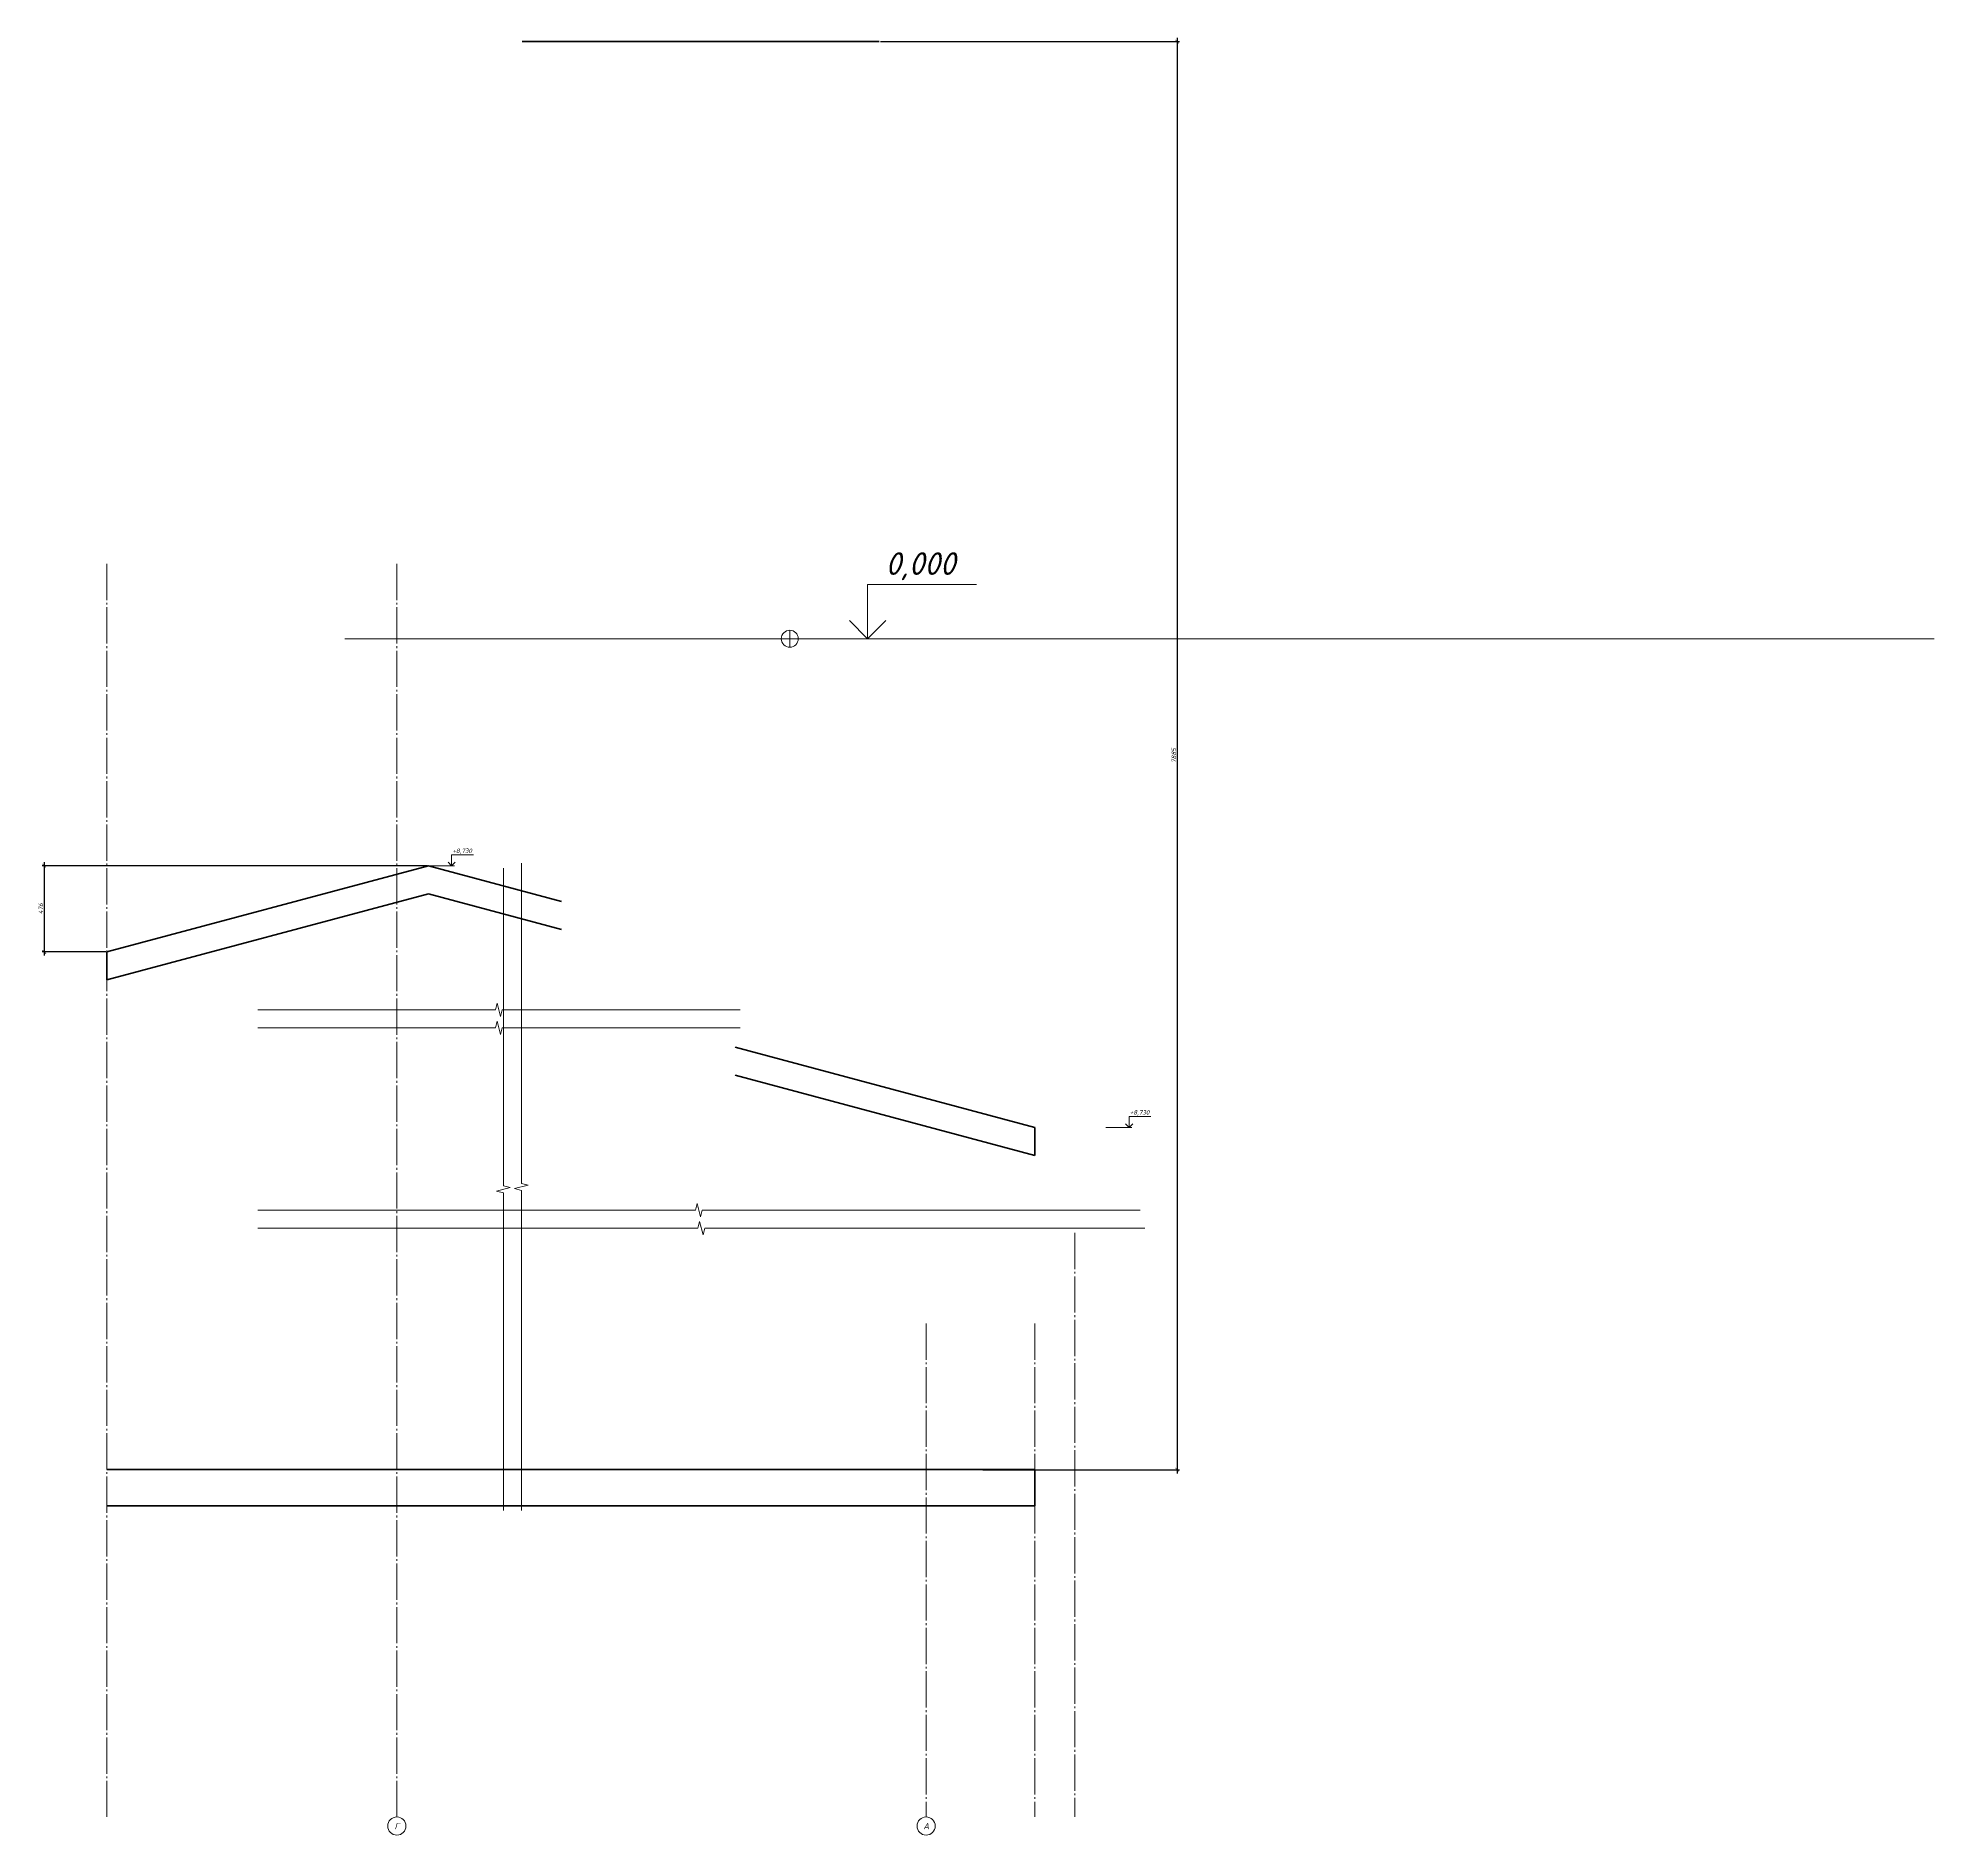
# Model space of a CAD drawing. Header units: millimetres. Extents: x -1807136 to 209800, y 0 to 410608.
# Drawn here: x 25148 to 35614, y 19904 to 29826 of the extents above; entities that cross this region are included whole.
import ezdxf
from ezdxf.enums import TextEntityAlignment as Align

# ---------------------------------------------------------------- set-up
doc = ezdxf.new("R2010")
doc.units = ezdxf.units.MM
doc.header["$PDMODE"] = 3
doc.linetypes.add('GOST2.303 5', pattern=[24, 20, -1.5, 1, -1.5])
doc.layers.get('0').update_dxf_attribs({"lineweight": 5})
doc.layers.get('Defpoints').update_dxf_attribs({"lineweight": 0})
for name, color, linetype, lineweight in [('#Dimensions', 7, 'Continuous', 9), ('#Бетон разрез', 22, 'Continuous', 40), ('#Оси', 7, 'Continuous', 9), ('#разм', 7, 'Continuous', 9), ('A-okno', 7, 'Continuous', 0), ('k_ Размеры', 7, 'Continuous', 15)]:
    doc.layers.add(name, color=color, linetype=linetype, lineweight=lineweight)
doc.styles.add('GOST 2.304', font='isocpeui.ttf')
doc.styles.add('STEP PR', font='isocpeui.ttf')
doc.dimstyles.new('SPDS', dxfattribs={"dimscale": 10, "dimtxt": 2.5, "dimasz": 2, "dimexe": 1.25, "dimexo": 0.625, "dimtad": 1, "dimdec": 0, "dimrnd": 0.001, "dimtxsty": 'STEP PR', "dimblk": 'ARCHTICK', "dimcen": 2.5, "dimdle": 2, "dimclrd": 256, "dimclre": 256, "dimclrt": 7, "dimadec": 0, "dimazin": 2, "dimtfac": 0.75, "dimtdec": 0, "dimtmove": 1, "dimatfit": 3, "dimfxl": 1, "dimtolj": 1, "dimarcsym": 1})
doc.dimstyles.new('высотные отметки', dxfattribs={"dimtxt": 500, "dimasz": 100, "dimexe": 100, "dimexo": 0.625, "dimgap": 50, "dimtad": 1, "dimtih": 1, "dimtoh": 1, "dimdec": 3, "dimlfac": 0.001, "dimrnd": 0.005, "dimzin": 9, "dimtxsty": 'STEP PR', "dimblk": 'NONE', "dimcen": 100, "dimdle": 100, "dimse1": 1, "dimse2": 1, "dimsd1": 1, "dimsd2": 1, "dimadec": 0, "dimazin": 0, "dimtfac": 1, "dimtdec": 3, "dimtmove": 0, "dimatfit": 2, "dimldrblk": 'NONE', "dimfxl": 1, "dimarcsym": 0})

# ---------------------------------------------------------------- blocks, each defined once
blk = doc.blocks.new('*D40')
at = {"layer": 'Defpoints', "color": 0, "ltscale": 3, "transparency": 16777216}
for p in [(4576313, -924000), (4576313, -924000, 0), (4577313, -924000)]:
    blk.add_point(p, dxfattribs=at)
at = {"layer": '#разм', "color": 0, "ltscale": 3, "transparency": 16777216, "insert": (4577755, -923200), "char_height": 250, "attachment_point": 5, "style": 'STEP PR'}
blk.add_mtext('0,000', dxfattribs=at)
blk = doc.blocks.new('_None')
blk = doc.blocks.new('*U97')
at = {"layer": '#разм', "ltscale": 100, "elevation": 0}
for points in [[(4575899, -921000), (4577323, -921000)], [(4577173, -920400), (4578375, -920400)], [(4577173, -921000), (4577173, -920400)]]:
    blk.add_lwpolyline(points, dxfattribs=at)
at = {"layer": 'A-okno', "color": 0, "lineweight": 50, "ltscale": 100, "elevation": 0}
for points in [[(4577173, -921000), (4576973, -920800)], [(4577173, -921000), (4577373, -920800)]]:
    blk.add_lwpolyline(points, dxfattribs=at)
at = {"layer": '#разм', "style": 'STEP PR'}
for tag, p in [('ОТМЕТКА', (4577216, -920299)), ('ПРИМЕЧАНИЕ', (4577314, -920711))]:
    blk.add_attdef(tag, p, '', height=250, dxfattribs=at)
blk = doc.blocks.new('*U553')
at = {"color": 0, "linetype": 'ByBlock', "lineweight": -2}
for p, q in [((43.73, 0), (44.05, 1.25)), ((44.05, 1.25), (44.67, -1.25)), ((43.73, 0), (0, 0)), ((44.67, -1.25), (44.98, 0)), ((88.72, 0), (44.98, 0))]:
    blk.add_line(p, q, dxfattribs=at)
blk = doc.blocks.new('*U554')
at = {"color": 0, "linetype": 'ByBlock', "lineweight": -2}
for p, q in [((43.73, 0), (44.05, 1.25)), ((44.05, 1.25), (44.67, -1.25)), ((43.73, 0), (0, 0)), ((44.67, -1.25), (44.98, 0)), ((88.72, 0), (44.98, 0))]:
    blk.add_line(p, q, dxfattribs=at)
blk = doc.blocks.new('*U555')
at = {"color": 0, "linetype": 'ByBlock', "lineweight": -2}
for p, q in [((58.94, 0), (59.26, 1.25)), ((59.26, 1.25), (59.88, -1.25)), ((58.94, 0), (0, 0)), ((59.88, -1.25), (60.19, 0)), ((119.14, 0), (60.19, 0))]:
    blk.add_line(p, q, dxfattribs=at)
blk = doc.blocks.new('*U556')
at = {"color": 0, "linetype": 'ByBlock', "lineweight": -2}
for p, q in [((58.51, 0), (58.82, 1.25)), ((58.82, 1.25), (59.44, -1.25)), ((58.51, 0), (0, 0)), ((59.44, -1.25), (59.76, 0)), ((118.26, 0), (59.76, 0))]:
    blk.add_line(p, q, dxfattribs=at)
blk = doc.blocks.new('_ArchTick')
at = {"color": 0, "linetype": 'ByBlock', "const_width": 0.15}
blk.add_lwpolyline([(-0.5, -0.5), (0.5, 0.5)], dxfattribs=at)
blk = doc.blocks.new('*D557')
at = {"layer": 'Defpoints', "color": 0, "transparency": 16777216}
for p in [(29792, 29806), (30358, 21921), (31436, 21921)]:
    blk.add_point(p, dxfattribs=at)
at = {"layer": 'k_ Размеры', "lineweight": -2, "transparency": 16777216}
for p, q in [((29798, 29806), (31449, 29806)), ((31436, 29826), (31436, 21901)), ((30364, 21921), (31449, 21921))]:
    blk.add_line(p, q, dxfattribs=at)
at = {"layer": 'k_ Размеры', "lineweight": -2, "transparency": 16777216, "xscale": 20, "yscale": 20, "zscale": 20}
for p, rotation in [((31436, 29806), 90), ((31436, 21921), 270)]:
    blk.add_blockref('_ArchTick', p, dxfattribs=dict(at, rotation=rotation))
at = {"layer": 'k_ Размеры', "color": 7, "transparency": 16777216, "insert": (31418, 25864), "char_height": 25, "attachment_point": 5, "rotation": 90, "style": 'STEP PR'}
blk.add_mtext('\\A1;7885', dxfattribs=at)
blk = doc.blocks.new('*U558')
at = {"color": 0, "linetype": 'ByBlock', "lineweight": -2}
for p, q in [((80.54, 0), (80.85, 1.25)), ((80.85, 1.25), (81.47, -1.25)), ((80.54, 0), (0, 0)), ((81.47, -1.25), (81.79, 0)), ((162.32, 0), (81.79, 0))]:
    blk.add_line(p, q, dxfattribs=at)
blk = doc.blocks.new('*U559')
at = {"color": 0, "linetype": 'ByBlock', "lineweight": -2}
for p, q in [((80.97, 0), (81.29, 1.25)), ((81.29, 1.25), (81.91, -1.25)), ((80.97, 0), (0, 0)), ((81.91, -1.25), (82.22, 0)), ((163.2, 0), (82.22, 0))]:
    blk.add_line(p, q, dxfattribs=at)
blk = doc.blocks.new('*D560')
at = {"layer": 'Defpoints', "color": 0, "transparency": 16777216}
for p in [(27304, 25256), (25183, 24780), (25529, 24780)]:
    blk.add_point(p, dxfattribs=at)
at = {"layer": 'k_ Размеры', "lineweight": -2, "transparency": 16777216}
for p, q in [((27298, 25256), (25171, 25256)), ((25183, 25276), (25183, 24760)), ((25523, 24780), (25171, 24780))]:
    blk.add_line(p, q, dxfattribs=at)
at = {"layer": 'k_ Размеры', "lineweight": -2, "transparency": 16777216, "xscale": 20, "yscale": 20, "zscale": 20}
for p, rotation in [((25183, 25256), 90), ((25183, 24780), 270)]:
    blk.add_blockref('_ArchTick', p, dxfattribs=dict(at, rotation=rotation))
at = {"layer": 'k_ Размеры', "color": 7, "transparency": 16777216, "insert": (25164, 25018), "char_height": 25, "attachment_point": 5, "rotation": 90, "style": 'STEP PR'}
blk.add_mtext('\\A1;476', dxfattribs=at)
blk = doc.blocks.new('*U37')
at = {"layer": '#разм', "ltscale": 100, "elevation": 0}
for points in [[(4577172.9323, -924000.1311), (4577172.9323, -923400.1311)], [(4577172.9323, -923400.1311), (4578374.8641, -923400.1311)], [(4576313.4569, -924000.1311), (4577313.4769, -924000.1311)]]:
    blk.add_lwpolyline(points, dxfattribs=at)
at = {"layer": '#разм', "lineweight": 50, "ltscale": 100, "elevation": 0}
for points in [[(4577172.9323, -924000.1311), (4576972.9324, -923800.1312)], [(4577172.9323, -924000.1311), (4577372.9322, -923800.1312)]]:
    blk.add_lwpolyline(points, dxfattribs=at)
at = {"layer": 'Defpoints', "color": 253, "lineweight": 15, "ltscale": 3, "elevation": 0}
blk.add_lwpolyline([(4576313.4569, -923906.6603), (4576313.4569, -924093.8923)], dxfattribs=at)
at = {"layer": 'Defpoints', "color": 253, "ltscale": 3, "elevation": 0}
blk.add_lwpolyline([(4576219.8409, -924000.2763), (4576407.0728, -924000.2763)], dxfattribs=at)
at = {"layer": 'Defpoints', "color": 253, "lineweight": 15, "ltscale": 3}
blk.add_circle((4576313.4569, -924000.2763, 0), 93.616, dxfattribs=at)
at = {"layer": '#разм', "ltscale": 3}
dim = blk.add_linear_dim(base=(4577313.4769, -924000.1311), p1=(4576313.4569, -924000.4215), p2=(4576313.4569, -924000.1311, 0), angle=90, dimstyle='высотные отметки', override={"dimtxt": 250, "dimrnd": 0.001, "dimzin": 1, "dimpost": '<>'}, dxfattribs=at)
dim.commit()
dim.dimension.update_dxf_attribs({"geometry": '*D40', "text_midpoint": (4577754.8594, -923400.1311), "dimtype": 160})

msp = doc.modelspace()

# ---------------------------------------------------------------- linework, layer by layer
at = {"layer": '#Бетон разрез'}
for points in [[(27821.11572, 29806.41891), (29791.89519, 29806.41891)], [(27304.15932, 25255.79573), (25529.15932, 24780.18591)], [(27304.15932, 25255.79573), (28038.69416, 25058.97771)], [(27304.15932, 25100.5043), (25529.15932, 24624.89449)], [(27304.15932, 25100.5043), (28038.69416, 24903.68629)], [(25529.15932, 24780.18591), (25529.15932, 24624.89449)], [(28997.08297, 24254.4057), (30650.79652, 23811.29449)], [(28997.08297, 24099.11428), (30650.79652, 23656.00307)], [(30650.79652, 23811.29449), (30650.79652, 23656.00307)], [(25529.15932, 21921.41891), (30650.79652, 21921.41891)], [(30650.79652, 21921.41891), (30650.79652, 21721.41891)], [(25529.15932, 21721.41891), (30650.79652, 21721.41891)]]:
    msp.add_lwpolyline(points, dxfattribs=at)
at = {"layer": '#Оси', "linetype": 'GOST2.303 5', "ltscale": 10}
for points in [[(25529.15932, 26922.6396), (25529.15932, 20003.6908)], [(27129.15932, 26922.6396), (27129.15932, 20003.6908)], [(30870.79652, 23228.54792), (30870.79652, 20003.6908)], [(30050.79652, 22728.01792), (30050.79652, 20003.6908)], [(30650.79652, 22728.01792), (30650.79652, 20003.6908)]]:
    msp.add_lwpolyline(points, dxfattribs=at)
at = {"layer": '#Оси', "linetype": 'Continuous', "ltscale": 100}
for centre in [(27129.15932, 19953.6908), (30050.79652, 19953.6908)]:
    msp.add_circle(centre, 50, dxfattribs=at)
at = {"elevation": 0}
msp.add_lwpolyline([(26841.38837, 26509.30731), (35614.23669, 26509.30731)], dxfattribs=at)

# ---------------------------------------------------------------- block references
at = {"layer": '#Dimensions', "xscale": 0.1, "yscale": 0.1, "zscale": 0.1}
for p in [(-430285.69961, 117355.80884, 0), (-426546.58941, 115911.3076, 0)]:
    msp.add_blockref('*U97', p, dxfattribs=at).add_auto_attribs({'ОТМЕТКА': '+8,730'})
at = {"layer": '#разм', "lineweight": 15, "xscale": 0.5, "yscale": 0.5, "zscale": 0.5}
msp.add_blockref('*U37', (-2258858.68907, 488509.44546, 0), dxfattribs=at)
at = {"xscale": -30, "yscale": -30, "zscale": -30, "rotation": 270}
for name, p in [('*U556', (27717.47092, 21695.16891)), ('*U555', (27816.95839, 21695.16891))]:
    msp.add_blockref(name, p, dxfattribs=at)
at = {"xscale": -30, "yscale": -30, "zscale": -30}
for name, p in [('*U553', (29023.33297, 24460.24446)), ('*U554', (29023.33297, 24360.75699)), ('*U558', (31231.54267, 23353.96292)), ('*U559', (31257.79267, 23254.47545))]:
    msp.add_blockref(name, p, dxfattribs=at)

# ---------------------------------------------------------------- texts
at = {"layer": '#Оси', "linetype": 'Continuous', "ltscale": 100, "style": 'GOST 2.304'}
for s, p in [('Г', (27129.15932, 19953.6908)), ('А', (30050.79652, 19953.6908))]:
    msp.add_text(s, height=35, dxfattribs=at).set_placement(p, align=Align.MIDDLE_CENTER)

# ---------------------------------------------------------------- dimensions: what is measured, and where the dimension line sits
at = {"layer": 'k_ Размеры'}
for base, p1, p2, picture, middle in [((31436.43829, 21921.41891), (29791.89519, 29806.41891), (30357.55289, 21921.41891), '*D557', (31417.52731, 25863.91891)), ((25183.3556, 24780.18591), (27304.15932, 25255.79573), (25529.15932, 24780.18591), '*D560', (25164.44461, 25017.99082))]:
    dim = msp.add_linear_dim(base=base, p1=p1, p2=p2, angle=90, dimstyle='SPDS', dxfattribs=at)
    dim.commit()
    dim.dimension.update_dxf_attribs({"geometry": picture, "text_midpoint": middle})

doc.saveas('drawing.dxf')
